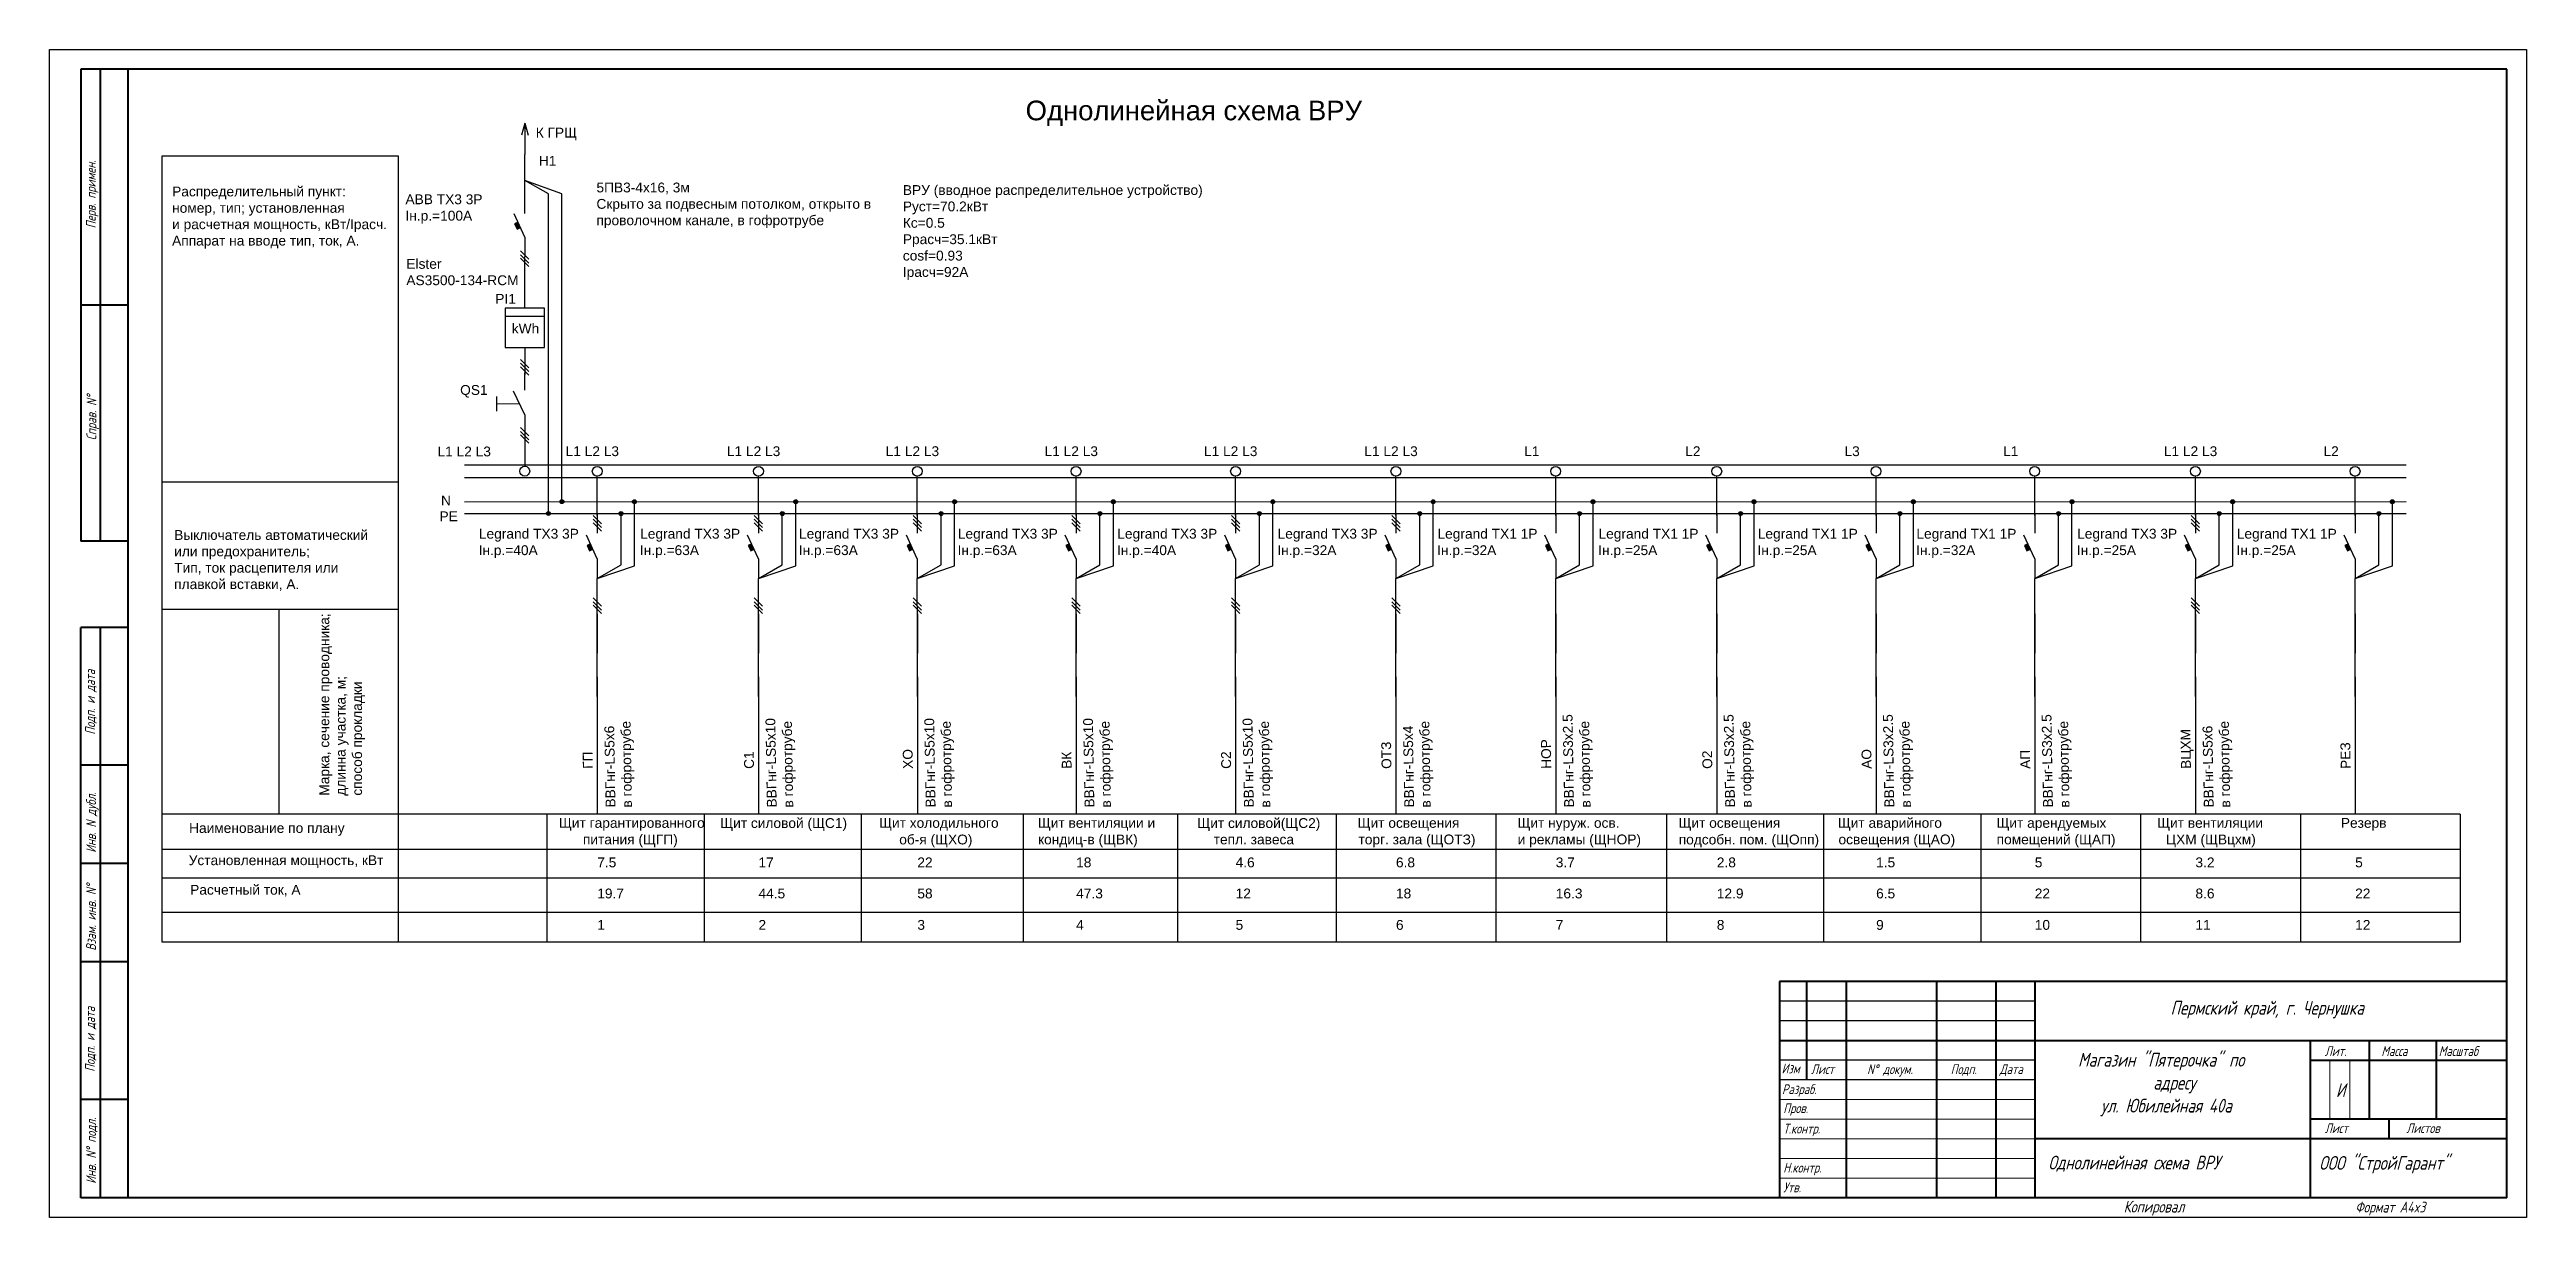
# Model space of a CAD drawing. Header units: millimetres. Extents: x 563 to 1193, y 352 to 649.
import ezdxf
from ezdxf.enums import TextEntityAlignment as Align

# ---------------------------------------------------------------- set-up
doc = ezdxf.new("R2010")
doc.units = ezdxf.units.MM
doc.layers.add('KONTUR', color=7, linetype='Continuous')
for name, color, linetype, lineweight in [('Основная', 7, 'Continuous', 40), ('текст', 7, 'Continuous', 30), ('тонкая', 7, 'Continuous', 20)]:
    doc.layers.add(name, color=color, linetype=linetype, lineweight=lineweight)
doc.styles.get("Standard").update_dxf_attribs({"font": 'arial.ttf'})
doc.styles.add('стиль1', font='romans.shx', dxfattribs={"width": 0.75, "oblique": 15, "height": 3.5})

msp = doc.modelspace()

# ---------------------------------------------------------------- texts
at = {"attachment_point": 1}
for s, width, heights, insert, char_height in [('Однолинейная схема ВРУ', 106.257, [0], (811.19, 635.75), 5), ('К ГРЩ', 15.8143, [0], (686.6, 628.86), 2.5), ('Н1', 5.5766, [0], (687.39, 621.7), 2.5), ('Распределительный пункт:\\Pномер, тип; установленная\\Pи расчетная мощность, кВт/Iрасч. Аппарат на вводе тип, ток, А.', 55.2331, [0], (594.11, 613.9), 2.5), ('ABB TX3 3P\\PIн.р.=100А', 27.1918, [0], (653.46, 611.91), 2.5), ('5ПВ3-4х16, 3м\\PСкрыто за подвесным потолком, открыто в проволочном канале, в гофротрубе', 72.1047, [0], (702.04, 614.91), 2.5), ('ВРУ (вводное распределительное устройство)\\PPуст=70.2кВт\\PКс=0.5\\PРрасч=35.1кВт\\Pcosf=0.93\\PIрасч=92A', 76.2601, [0], (779.97, 614.26), 2.5), ('Elster \\PAS3500-134-RCM', 29.0406, [7.42], (653.69, 595.49), 2.5), ('QS1', 8.5657, [0], (667.37, 563.42), 2.5), ('L1 L2 L3', 15.1871, [0], (661.61, 547.78), 2.5), ('Выключатель автоматический\\Pили предохранитель;\\PТип, ток расцепителя или\\Pплавкой вставки, А.', 49.8574, [0], (594.64, 526.54), 2.5), ('Наименование по плану', 47.5, [0], (598.42, 452.03), 2.5), ('Установленная мощность, кВт', 50, [0], (598.33, 443.83), 2.5), ('Расчетный ток, А', 50, [0], (598.7, 436.32), 2.5)]:
    msp.add_mtext_dynamic_manual_height_columns(s, width=width, gutter_width=12.5, heights=heights, dxfattribs=dict(at, insert=insert, char_height=char_height))
at = {"insert": (631.57, 459), "char_height": 2.5, "attachment_point": 1, "rotation": 90}
msp.add_mtext_dynamic_manual_height_columns('Марка, сечение проводника;\\Pдлинна участка, м; \\Pспособ прокладки', width=46.8328, gutter_width=12.5, heights=[0], dxfattribs=at)
at = {"char_height": 3.5, "attachment_point": 1, "style": 'стиль1'}
for s, width, insert in [('Пермский край, г. Чернушка', 63.7416, (1102.41, 406.82)), ('\\pi5.0065;Магазин "Пятерочка" по\\P\\pi24.136;адресу \\P\\pi10.819;ул. Юбилейная 40а', 61.388, (1073.87, 393.59)), ('И', 3.5309, (1144.47, 385.86)), ('Однолинейная схема ВРУ', 65.7745, (1071.32, 367.44)), ('ООО "СтройГарант"', 46.337, (1140.22, 367.36))]:
    msp.add_mtext_dynamic_manual_height_columns(s, width=width, gutter_width=12.5, heights=[0], dxfattribs=dict(at, insert=insert))
at = {"layer": 'текст', "style": 'стиль1', "oblique": 15, "width": 0.75}
for s, p in [('Перв. примен.', (574.69, 603.25)), ('Справ. N%%d', (574.84, 549.37)), ('Подп. и дата', (574.51, 474.51)), ('Инв. N дубл.', (574.75, 444.49)), ('Взам. инв. N%%d', (574.75, 419.56)), ('Подп. и дата', (574.46, 388.77)), ('Инв. N%%d подл.', (574.75, 360.31))]:
    msp.add_text(s, height=2.5, rotation=90, dxfattribs=at).set_placement(p)
for s, height, p in [('Изм', 2.5, (1003.48, 388.35)), ('Лист', 2.5, (1010.95, 388.2)), ('N%%d докум. ', 2.5, (1025.24, 388.2)), ('Подп.', 2.5, (1046.49, 388.2)), ('Дата', 2.5, (1058.94, 388.2)), ('Лит.', 2.5, (1141.65, 392.8)), ('Масса', 2.5, (1156.03, 392.8)), ('Масштаб', 2.5, (1170.62, 392.8)), ('Разраб.', 2.5, (1003.59, 383.1)), ('Пров.', 2.5, (1003.9, 378.27)), ('Т.контр.', 2.5, (1003.9, 373.07)), ('Лист', 2.5, (1141.65, 373.19)), ('Листов', 2.5, (1162.38, 373.19)), ('Н.контр.', 2.5, (1003.9, 363.15)), ('Утв.', 2.5, (1003.9, 358.13)), ('Копировал', 3, (1090.47, 352.99)), ('Формат А4x3', 2.75, (1149.4, 352.99))]:
    msp.add_text(s, height=height, dxfattribs=at).set_placement(p)

# ---------------------------------------------------------------- blocks, each defined once
blk = doc.blocks.new('*U2')
for p, q in [((-11.38, 1.63), (482.43, 1.63)), ((-11.38, -1.63), (482.43, -1.63)), ((-11.38, -7.75), (482.43, -7.73)), ((-11.38, -10.75), (482.43, -10.73))]:
    blk.add_line(p, q)
at = {"char_height": 2.5, "attachment_point": 1}
for s, insert in [('N', (-17.4, -6.18)), ('PE', (-17.78, -10.21))]:
    blk.add_mtext_dynamic_manual_height_columns(s, width=0.9388, gutter_width=12.5, heights=[0], dxfattribs=dict(at, insert=insert))
blk = doc.blocks.new('Стрелка')
for q in [(-0.83, 4.98), (0, 0), (0.83, 4.98), (0, 8)]:
    blk.add_line((0, 8), q)
blk = doc.blocks.new('счетчик')
for p, q in [((0, -7), (0, 0)), ((-5, -9.06), (5, -9.06)), ((0, -17), (0, -24))]:
    blk.add_line(p, q)
blk.add_lwpolyline([(-5, -17), (5, -17), (5, -7), (-5, -7)], close=True)
at = {"insert": (-3.31, -10.95), "char_height": 2.5, "attachment_point": 1}
blk.add_mtext_dynamic_manual_height_columns('kWh', width=3.7112, gutter_width=12.5, heights=[0], dxfattribs=at)
blk.add_attdef('PI', (-7.5, -5.9), '', height=2.5)
blk = doc.blocks.new('*U9')
h = blk.add_hatch(color=256)
h.dxf.hatch_style = 1
h.paths.add_polyline_path([(5.56, -10.75, 1), (6.56, -10.75, 1)])
h = blk.add_hatch(color=256)
h.dxf.hatch_style = 1
h.paths.add_polyline_path([(8.98, -7.75, 1), (9.98, -7.75, 1)])
h = blk.add_hatch(color=256)
h.dxf.hatch_style = 1
h.paths.add_polyline_path([(-1.74, -18.47), (-2.58, -18.86), (-1.97, -20.2), (-1.12, -19.81)])
for p, q in [((0, -11.25), (0, -1.25)), ((-1.06, -11.22), (1.06, -13.35)), ((-1.06, -12.2), (1.06, -14.32)), ((0, -10.76), (0, -15.76)), ((6.06, -23.77), (6.06, -11.25)), ((9.48, -24.08), (9.48, -8.25)), ((0, -22.27), (-2.75, -16.27)), ((-1.06, -13.09), (1.06, -15.21)), ((0, -22.27), (0, -27.27)), ((0, -27.27), (6.06, -23.77)), ((0, -27.27), (9.48, -24.08)), ((0.01, -41.25), (0, -27.27)), ((-1.06, -32.22), (1.06, -34.34)), ((-1.06, -33.2), (1.06, -35.32)), ((-1.06, -34.09), (1.06, -36.21)), ((0.01, -36.25), (0.01, -46.25)), ((0.01, -57.27), (0.01, -41.25)), ((0.01, -52.27), (0.01, -57.27)), ((0.01, -57.27), (0.01, -87.24))]:
    blk.add_line(p, q)
at = {"linetype": 'Continuous'}
for p, q in [((-1.72, -18.46), (-2.58, -18.86)), ((-2.58, -18.86), (-1.97, -20.2)), ((-1.97, -20.2), (-1.11, -19.81)), ((-1.97, -20.2), (-1.97, -20.2))]:
    blk.add_line(p, q, dxfattribs=at)
for centre, radius in [((0, 0), 1.25), ((6.06, -10.75), 0.5), ((9.48, -7.75), 0.5)]:
    blk.add_circle(centre, radius)
for tag, p in [('Подключение', (-8.04, 3.85)), ('Автомат_002', (-30.16, -21.32)), ('Автомат_001', (-30.09, -17.14)), ('Обозначение_001', (-9.72, -90.67)), ('Обозначение_002', (-9.45, -94.88)), ('ТокРасч', (0.01, -108.63)), ('Колонка', (0.01, -116.61))]:
    blk.add_attdef(tag, p, '', height=2.5)
for tag, p in [('Длина', (2.43, -53.61)), ('Маркер', (-3.63, -75.71)), ('Марка', (2.14, -85.54)), ('Способ', (6.35, -85.54))]:
    blk.add_attdef(tag, text='', height=2.5, rotation=90.93985).set_placement(p, align=Align.TOP_LEFT)
blk.add_attdef('Мощность', text='', height=2.5).set_placement((0.01, -98.22), align=Align.TOP_LEFT)
blk = doc.blocks.new('*U10')
h = blk.add_hatch(color=256)
h.dxf.hatch_style = 1
h.paths.add_polyline_path([(5.56, -10.75, 1), (6.56, -10.75, 1)])
h = blk.add_hatch(color=256)
h.dxf.hatch_style = 1
h.paths.add_polyline_path([(8.98, -7.75, 1), (9.98, -7.75, 1)])
h = blk.add_hatch(color=256)
h.dxf.hatch_style = 1
h.paths.add_polyline_path([(-1.74, -18.47), (-2.58, -18.86), (-1.97, -20.2), (-1.12, -19.81)])
for p, q in [((0, -11.25), (0, -1.25)), ((-1.06, -11.22), (1.06, -13.35)), ((-1.06, -12.2), (1.06, -14.32)), ((0, -10.76), (0, -15.76)), ((6.06, -23.77), (6.06, -11.25)), ((9.48, -24.08), (9.48, -8.25)), ((0, -22.27), (-2.75, -16.27)), ((-1.06, -13.09), (1.06, -15.21)), ((0, -22.27), (0, -27.27)), ((0, -27.27), (6.06, -23.77)), ((0, -27.27), (9.48, -24.08)), ((0.01, -41.25), (0, -27.27)), ((-1.06, -32.22), (1.06, -34.34)), ((-1.06, -33.2), (1.06, -35.32)), ((-1.06, -34.09), (1.06, -36.21)), ((0.01, -36.25), (0.01, -46.25)), ((0.01, -57.27), (0.01, -41.25)), ((0.01, -52.27), (0.01, -57.27)), ((0.01, -57.27), (0.01, -87.24))]:
    blk.add_line(p, q)
at = {"linetype": 'Continuous'}
for p, q in [((-1.72, -18.46), (-2.58, -18.86)), ((-2.58, -18.86), (-1.97, -20.2)), ((-1.97, -20.2), (-1.11, -19.81)), ((-1.97, -20.2), (-1.97, -20.2))]:
    blk.add_line(p, q, dxfattribs=at)
for centre, radius in [((0, 0), 1.25), ((6.06, -10.75), 0.5), ((9.48, -7.75), 0.5)]:
    blk.add_circle(centre, radius)
for tag, p in [('Подключение', (-8.04, 3.85)), ('Автомат_002', (-30.16, -21.32)), ('Автомат_001', (-30.09, -17.14)), ('Обозначение_001', (-9.72, -90.67)), ('Обозначение_002', (-9.45, -94.88)), ('ТокРасч', (0.01, -108.63)), ('Колонка', (0.01, -116.61))]:
    blk.add_attdef(tag, p, '', height=2.5)
for tag, p in [('Длина', (2.43, -53.61)), ('Маркер', (-3.63, -75.71)), ('Марка', (2.14, -85.54)), ('Способ', (6.35, -85.54))]:
    blk.add_attdef(tag, text='', height=2.5, rotation=90.93985).set_placement(p, align=Align.TOP_LEFT)
blk.add_attdef('Мощность', text='', height=2.5).set_placement((0.01, -98.22), align=Align.TOP_LEFT)
blk = doc.blocks.new('*U14')
h = blk.add_hatch(color=256)
h.dxf.hatch_style = 1
h.paths.add_polyline_path([(5.56, -10.75, 1), (6.56, -10.75, 1)])
h = blk.add_hatch(color=256)
h.dxf.hatch_style = 1
h.paths.add_polyline_path([(8.98, -7.75, 1), (9.98, -7.75, 1)])
h = blk.add_hatch(color=256)
h.dxf.hatch_style = 1
h.paths.add_polyline_path([(-1.74, -18.47), (-2.58, -18.86), (-1.97, -20.2), (-1.12, -19.81)])
for p, q in [((0, -11.25), (0, -1.25)), ((-1.06, -11.22), (1.06, -13.35)), ((-1.06, -12.2), (1.06, -14.32)), ((0, -10.76), (0, -15.76)), ((6.06, -23.77), (6.06, -11.25)), ((9.48, -24.08), (9.48, -8.25)), ((0, -22.27), (-2.75, -16.27)), ((-1.06, -13.09), (1.06, -15.21)), ((0, -22.27), (0, -27.27)), ((0, -27.27), (6.06, -23.77)), ((0, -27.27), (9.48, -24.08)), ((0.01, -41.25), (0, -27.27)), ((-1.06, -32.22), (1.06, -34.34)), ((-1.06, -33.2), (1.06, -35.32)), ((-1.06, -34.09), (1.06, -36.21)), ((0.01, -36.25), (0.01, -46.25)), ((0.01, -57.27), (0.01, -41.25)), ((0.01, -52.27), (0.01, -57.27)), ((0.01, -57.27), (0.01, -87.24))]:
    blk.add_line(p, q)
at = {"linetype": 'Continuous'}
for p, q in [((-1.72, -18.46), (-2.58, -18.86)), ((-2.58, -18.86), (-1.97, -20.2)), ((-1.97, -20.2), (-1.11, -19.81)), ((-1.97, -20.2), (-1.97, -20.2))]:
    blk.add_line(p, q, dxfattribs=at)
for centre, radius in [((0, 0), 1.25), ((6.06, -10.75), 0.5), ((9.48, -7.75), 0.5)]:
    blk.add_circle(centre, radius)
for tag, p in [('Подключение', (-8.04, 3.85)), ('Автомат_002', (-30.16, -21.32)), ('Автомат_001', (-30.09, -17.14)), ('Обозначение_001', (-9.72, -90.67)), ('Обозначение_002', (-9.45, -94.88)), ('ТокРасч', (0.01, -108.63)), ('Колонка', (0.01, -116.61))]:
    blk.add_attdef(tag, p, '', height=2.5)
for tag, p in [('Длина', (2.43, -53.61)), ('Маркер', (-3.63, -75.71)), ('Марка', (2.14, -85.54)), ('Способ', (6.35, -85.54))]:
    blk.add_attdef(tag, text='', height=2.5, rotation=90.93985).set_placement(p, align=Align.TOP_LEFT)
blk.add_attdef('Мощность', text='', height=2.5).set_placement((0.01, -98.22), align=Align.TOP_LEFT)
blk = doc.blocks.new('*U16')
h = blk.add_hatch(color=256)
h.dxf.hatch_style = 1
h.paths.add_polyline_path([(5.56, -10.75, 1), (6.56, -10.75, 1)])
h = blk.add_hatch(color=256)
h.dxf.hatch_style = 1
h.paths.add_polyline_path([(8.98, -7.75, 1), (9.98, -7.75, 1)])
h = blk.add_hatch(color=256)
h.dxf.hatch_style = 1
h.paths.add_polyline_path([(-1.74, -18.47), (-2.58, -18.86), (-1.97, -20.2), (-1.12, -19.81)])
for p, q in [((0, -11.25), (0, -1.25)), ((0, -10.76), (0, -15.76)), ((6.06, -23.77), (6.06, -11.25)), ((9.48, -24.08), (9.48, -8.25)), ((0, -22.27), (-2.75, -16.27)), ((0, -22.27), (0, -27.27)), ((0, -27.27), (6.06, -23.77)), ((0, -27.27), (9.48, -24.08)), ((0.01, -41.25), (0, -27.27)), ((0.01, -36.25), (0.01, -46.25)), ((0.01, -57.27), (0.01, -41.25)), ((0.01, -52.27), (0.01, -57.27)), ((0.01, -57.27), (0.01, -87.24))]:
    blk.add_line(p, q)
at = {"linetype": 'Continuous'}
for p, q in [((-1.72, -18.46), (-2.58, -18.86)), ((-2.58, -18.86), (-1.97, -20.2)), ((-1.97, -20.2), (-1.11, -19.81)), ((-1.97, -20.2), (-1.97, -20.2))]:
    blk.add_line(p, q, dxfattribs=at)
for centre, radius in [((0, 0), 1.25), ((6.06, -10.75), 0.5), ((9.48, -7.75), 0.5)]:
    blk.add_circle(centre, radius)
for tag, p in [('Подключение', (-8.04, 3.85)), ('Автомат_002', (-30.16, -21.32)), ('Автомат_001', (-30.09, -17.14)), ('Обозначение_001', (-9.72, -90.67)), ('Обозначение_002', (-9.45, -94.88)), ('ТокРасч', (0.01, -108.63)), ('Колонка', (0.01, -116.61))]:
    blk.add_attdef(tag, p, '', height=2.5)
for tag, p in [('Длина', (2.43, -53.61)), ('Маркер', (-3.63, -75.71)), ('Марка', (2.14, -85.54)), ('Способ', (6.35, -85.54))]:
    blk.add_attdef(tag, text='', height=2.5, rotation=90.93985).set_placement(p, align=Align.TOP_LEFT)
blk.add_attdef('Мощность', text='', height=2.5).set_placement((0.01, -98.22), align=Align.TOP_LEFT)
blk = doc.blocks.new('*U17')
h = blk.add_hatch(color=256)
h.dxf.hatch_style = 1
h.paths.add_polyline_path([(5.56, -10.75, 1), (6.56, -10.75, 1)])
h = blk.add_hatch(color=256)
h.dxf.hatch_style = 1
h.paths.add_polyline_path([(8.98, -7.75, 1), (9.98, -7.75, 1)])
h = blk.add_hatch(color=256)
h.dxf.hatch_style = 1
h.paths.add_polyline_path([(-1.74, -18.47), (-2.58, -18.86), (-1.97, -20.2), (-1.12, -19.81)])
for p, q in [((0, -11.25), (0, -1.25)), ((0, -10.76), (0, -15.76)), ((6.06, -23.77), (6.06, -11.25)), ((9.48, -24.08), (9.48, -8.25)), ((0, -22.27), (-2.75, -16.27)), ((0, -22.27), (0, -27.27)), ((0, -27.27), (6.06, -23.77)), ((0, -27.27), (9.48, -24.08)), ((0.01, -41.25), (0, -27.27)), ((0.01, -36.25), (0.01, -46.25)), ((0.01, -57.27), (0.01, -41.25)), ((0.01, -52.27), (0.01, -57.27)), ((0.01, -57.27), (0.01, -87.24))]:
    blk.add_line(p, q)
at = {"linetype": 'Continuous'}
for p, q in [((-1.72, -18.46), (-2.58, -18.86)), ((-2.58, -18.86), (-1.97, -20.2)), ((-1.97, -20.2), (-1.11, -19.81)), ((-1.97, -20.2), (-1.97, -20.2))]:
    blk.add_line(p, q, dxfattribs=at)
for centre, radius in [((0, 0), 1.25), ((6.06, -10.75), 0.5), ((9.48, -7.75), 0.5)]:
    blk.add_circle(centre, radius)
for tag, p in [('Подключение', (-8.04, 3.85)), ('Автомат_002', (-30.16, -21.32)), ('Автомат_001', (-30.09, -17.14)), ('Обозначение_001', (-9.72, -90.67)), ('Обозначение_002', (-9.45, -94.88)), ('ТокРасч', (0.01, -108.63)), ('Колонка', (0.01, -116.61))]:
    blk.add_attdef(tag, p, '', height=2.5)
for tag, p in [('Длина', (2.43, -53.61)), ('Маркер', (-3.63, -75.71)), ('Марка', (2.14, -85.54)), ('Способ', (6.35, -85.54))]:
    blk.add_attdef(tag, text='', height=2.5, rotation=90.93985).set_placement(p, align=Align.TOP_LEFT)
blk.add_attdef('Мощность', text='', height=2.5).set_placement((0.01, -98.22), align=Align.TOP_LEFT)
blk = doc.blocks.new('*U18')
h = blk.add_hatch(color=256)
h.dxf.hatch_style = 1
h.paths.add_polyline_path([(5.56, -10.75, 1), (6.56, -10.75, 1)])
h = blk.add_hatch(color=256)
h.dxf.hatch_style = 1
h.paths.add_polyline_path([(8.98, -7.75, 1), (9.98, -7.75, 1)])
h = blk.add_hatch(color=256)
h.dxf.hatch_style = 1
h.paths.add_polyline_path([(-1.74, -18.47), (-2.58, -18.86), (-1.97, -20.2), (-1.12, -19.81)])
for p, q in [((0, -11.25), (0, -1.25)), ((0, -10.76), (0, -15.76)), ((6.06, -23.77), (6.06, -11.25)), ((9.48, -24.08), (9.48, -8.25)), ((0, -22.27), (-2.75, -16.27)), ((0, -22.27), (0, -27.27)), ((0, -27.27), (6.06, -23.77)), ((0, -27.27), (9.48, -24.08)), ((0.01, -41.25), (0, -27.27)), ((0.01, -36.25), (0.01, -46.25)), ((0.01, -57.27), (0.01, -41.25)), ((0.01, -52.27), (0.01, -57.27)), ((0.01, -57.27), (0.01, -87.24))]:
    blk.add_line(p, q)
at = {"linetype": 'Continuous'}
for p, q in [((-1.72, -18.46), (-2.58, -18.86)), ((-2.58, -18.86), (-1.97, -20.2)), ((-1.97, -20.2), (-1.11, -19.81)), ((-1.97, -20.2), (-1.97, -20.2))]:
    blk.add_line(p, q, dxfattribs=at)
for centre, radius in [((0, 0), 1.25), ((6.06, -10.75), 0.5), ((9.48, -7.75), 0.5)]:
    blk.add_circle(centre, radius)
for tag, p in [('Подключение', (-8.04, 3.85)), ('Автомат_002', (-30.16, -21.32)), ('Автомат_001', (-30.09, -17.14)), ('Обозначение_001', (-9.72, -90.67)), ('Обозначение_002', (-9.45, -94.88)), ('ТокРасч', (0.01, -108.63)), ('Колонка', (0.01, -116.61))]:
    blk.add_attdef(tag, p, '', height=2.5)
for tag, p in [('Длина', (2.43, -53.61)), ('Маркер', (-3.63, -75.71)), ('Марка', (2.14, -85.54)), ('Способ', (6.35, -85.54))]:
    blk.add_attdef(tag, text='', height=2.5, rotation=90.93985).set_placement(p, align=Align.TOP_LEFT)
blk.add_attdef('Мощность', text='', height=2.5).set_placement((0.01, -98.22), align=Align.TOP_LEFT)
blk = doc.blocks.new('*U33')
h = blk.add_hatch(color=256)
h.dxf.hatch_style = 1
h.paths.add_polyline_path([(5.56, -10.75, 1), (6.56, -10.75, 1)])
h = blk.add_hatch(color=256)
h.dxf.hatch_style = 1
h.paths.add_polyline_path([(8.98, -7.75, 1), (9.98, -7.75, 1)])
h = blk.add_hatch(color=256)
h.dxf.hatch_style = 1
h.paths.add_polyline_path([(-1.74, -18.47), (-2.58, -18.86), (-1.97, -20.2), (-1.12, -19.81)])
for p, q in [((0, -11.25), (0, -1.25)), ((-1.06, -11.22), (1.06, -13.35)), ((-1.06, -12.2), (1.06, -14.32)), ((0, -10.76), (0, -15.76)), ((6.06, -23.77), (6.06, -11.25)), ((9.48, -24.08), (9.48, -8.25)), ((0, -22.27), (-2.75, -16.27)), ((-1.06, -13.09), (1.06, -15.21)), ((0, -22.27), (0, -27.27)), ((0, -27.27), (6.06, -23.77)), ((0, -27.27), (9.48, -24.08)), ((0.01, -41.25), (0, -27.27)), ((-1.06, -32.22), (1.06, -34.34)), ((-1.06, -33.2), (1.06, -35.32)), ((-1.06, -34.09), (1.06, -36.21)), ((0.01, -36.25), (0.01, -46.25)), ((0.01, -57.27), (0.01, -41.25)), ((0.01, -52.27), (0.01, -57.27)), ((0.01, -57.27), (0.01, -87.24))]:
    blk.add_line(p, q)
at = {"linetype": 'Continuous'}
for p, q in [((-1.72, -18.46), (-2.58, -18.86)), ((-2.58, -18.86), (-1.97, -20.2)), ((-1.97, -20.2), (-1.11, -19.81)), ((-1.97, -20.2), (-1.97, -20.2))]:
    blk.add_line(p, q, dxfattribs=at)
for centre, radius in [((0, 0), 1.25), ((6.06, -10.75), 0.5), ((9.48, -7.75), 0.5)]:
    blk.add_circle(centre, radius)
for tag, p in [('Подключение', (-8.04, 3.85)), ('Автомат_002', (-30.16, -21.32)), ('Автомат_001', (-30.09, -17.14)), ('Обозначение_001', (-9.72, -90.67)), ('Обозначение_002', (-9.45, -94.88)), ('ТокРасч', (0.01, -108.63)), ('Колонка', (0.01, -116.61))]:
    blk.add_attdef(tag, p, '', height=2.5)
for tag, p in [('Длина', (2.43, -53.61)), ('Маркер', (-3.63, -75.71)), ('Марка', (2.14, -85.54)), ('Способ', (6.35, -85.54))]:
    blk.add_attdef(tag, text='', height=2.5, rotation=90.93985).set_placement(p, align=Align.TOP_LEFT)
blk.add_attdef('Мощность', text='', height=2.5).set_placement((0.01, -98.22), align=Align.TOP_LEFT)
blk = doc.blocks.new('*U38')
h = blk.add_hatch(color=256)
h.dxf.hatch_style = 1
h.paths.add_polyline_path([(5.56, -10.75, 1), (6.56, -10.75, 1)])
h = blk.add_hatch(color=256)
h.dxf.hatch_style = 1
h.paths.add_polyline_path([(8.98, -7.75, 1), (9.98, -7.75, 1)])
h = blk.add_hatch(color=256)
h.dxf.hatch_style = 1
h.paths.add_polyline_path([(-1.74, -18.47), (-2.58, -18.86), (-1.97, -20.2), (-1.12, -19.81)])
for p, q in [((0, -11.25), (0, -1.25)), ((-1.06, -11.22), (1.06, -13.35)), ((-1.06, -12.2), (1.06, -14.32)), ((0, -10.76), (0, -15.76)), ((6.06, -23.77), (6.06, -11.25)), ((9.48, -24.08), (9.48, -8.25)), ((0, -22.27), (-2.75, -16.27)), ((-1.06, -13.09), (1.06, -15.21)), ((0, -22.27), (0, -27.27)), ((0, -27.27), (6.06, -23.77)), ((0, -27.27), (9.48, -24.08)), ((0.01, -41.25), (0, -27.27)), ((-1.06, -32.22), (1.06, -34.34)), ((-1.06, -33.2), (1.06, -35.32)), ((-1.06, -34.09), (1.06, -36.21)), ((0.01, -36.25), (0.01, -46.25)), ((0.01, -57.27), (0.01, -41.25)), ((0.01, -52.27), (0.01, -57.27)), ((0.01, -57.27), (0.01, -87.24))]:
    blk.add_line(p, q)
at = {"linetype": 'Continuous'}
for p, q in [((-1.72, -18.46), (-2.58, -18.86)), ((-2.58, -18.86), (-1.97, -20.2)), ((-1.97, -20.2), (-1.11, -19.81)), ((-1.97, -20.2), (-1.97, -20.2))]:
    blk.add_line(p, q, dxfattribs=at)
for centre, radius in [((0, 0), 1.25), ((6.06, -10.75), 0.5), ((9.48, -7.75), 0.5)]:
    blk.add_circle(centre, radius)
for tag, p in [('Подключение', (-8.04, 3.85)), ('Автомат_002', (-30.16, -21.32)), ('Автомат_001', (-30.09, -17.14)), ('Обозначение_001', (-9.72, -90.67)), ('Обозначение_002', (-9.45, -94.88)), ('ТокРасч', (0.01, -108.63)), ('Колонка', (0.01, -116.61))]:
    blk.add_attdef(tag, p, '', height=2.5)
for tag, p in [('Длина', (2.43, -53.61)), ('Маркер', (-3.63, -75.71)), ('Марка', (2.14, -85.54)), ('Способ', (6.35, -85.54))]:
    blk.add_attdef(tag, text='', height=2.5, rotation=90.93985).set_placement(p, align=Align.TOP_LEFT)
blk.add_attdef('Мощность', text='', height=2.5).set_placement((0.01, -98.22), align=Align.TOP_LEFT)
blk = doc.blocks.new('*U43')
h = blk.add_hatch(color=256)
h.dxf.hatch_style = 1
h.paths.add_polyline_path([(5.56, -10.75, 1), (6.56, -10.75, 1)])
h = blk.add_hatch(color=256)
h.dxf.hatch_style = 1
h.paths.add_polyline_path([(8.98, -7.75, 1), (9.98, -7.75, 1)])
h = blk.add_hatch(color=256)
h.dxf.hatch_style = 1
h.paths.add_polyline_path([(-1.74, -18.47), (-2.58, -18.86), (-1.97, -20.2), (-1.12, -19.81)])
for p, q in [((0, -11.25), (0, -1.25)), ((-1.06, -11.22), (1.06, -13.35)), ((-1.06, -12.2), (1.06, -14.32)), ((0, -10.76), (0, -15.76)), ((6.06, -23.77), (6.06, -11.25)), ((9.48, -24.08), (9.48, -8.25)), ((0, -22.27), (-2.75, -16.27)), ((-1.06, -13.09), (1.06, -15.21)), ((0, -22.27), (0, -27.27)), ((0, -27.27), (6.06, -23.77)), ((0, -27.27), (9.48, -24.08)), ((0.01, -41.25), (0, -27.27)), ((-1.06, -32.22), (1.06, -34.34)), ((-1.06, -33.2), (1.06, -35.32)), ((-1.06, -34.09), (1.06, -36.21)), ((0.01, -36.25), (0.01, -46.25)), ((0.01, -57.27), (0.01, -41.25)), ((0.01, -52.27), (0.01, -57.27)), ((0.01, -57.27), (0.01, -87.24))]:
    blk.add_line(p, q)
at = {"linetype": 'Continuous'}
for p, q in [((-1.72, -18.46), (-2.58, -18.86)), ((-2.58, -18.86), (-1.97, -20.2)), ((-1.97, -20.2), (-1.11, -19.81)), ((-1.97, -20.2), (-1.97, -20.2))]:
    blk.add_line(p, q, dxfattribs=at)
for centre, radius in [((0, 0), 1.25), ((6.06, -10.75), 0.5), ((9.48, -7.75), 0.5)]:
    blk.add_circle(centre, radius)
for tag, p in [('Подключение', (-8.04, 3.85)), ('Автомат_002', (-30.16, -21.32)), ('Автомат_001', (-30.09, -17.14)), ('Обозначение_001', (-9.72, -90.67)), ('Обозначение_002', (-9.45, -94.88)), ('ТокРасч', (0.01, -108.63)), ('Колонка', (0.01, -116.61))]:
    blk.add_attdef(tag, p, '', height=2.5)
for tag, p in [('Длина', (2.43, -53.61)), ('Маркер', (-3.63, -75.71)), ('Марка', (2.14, -85.54)), ('Способ', (6.35, -85.54))]:
    blk.add_attdef(tag, text='', height=2.5, rotation=90.93985).set_placement(p, align=Align.TOP_LEFT)
blk.add_attdef('Мощность', text='', height=2.5).set_placement((0.01, -98.22), align=Align.TOP_LEFT)
blk = doc.blocks.new('*U53')
h = blk.add_hatch(color=256)
h.dxf.hatch_style = 1
h.paths.add_polyline_path([(5.56, -10.75, 1), (6.56, -10.75, 1)])
h = blk.add_hatch(color=256)
h.dxf.hatch_style = 1
h.paths.add_polyline_path([(8.98, -7.75, 1), (9.98, -7.75, 1)])
h = blk.add_hatch(color=256)
h.dxf.hatch_style = 1
h.paths.add_polyline_path([(-1.74, -18.47), (-2.58, -18.86), (-1.97, -20.2), (-1.12, -19.81)])
for p, q in [((0, -11.25), (0, -1.25)), ((0, -10.76), (0, -15.76)), ((6.06, -23.77), (6.06, -11.25)), ((9.48, -24.08), (9.48, -8.25)), ((0, -22.27), (-2.75, -16.27)), ((0, -22.27), (0, -27.27)), ((0, -27.27), (6.06, -23.77)), ((0, -27.27), (9.48, -24.08)), ((0.01, -41.25), (0, -27.27)), ((0.01, -36.25), (0.01, -46.25)), ((0.01, -57.27), (0.01, -41.25)), ((0.01, -52.27), (0.01, -57.27)), ((0.01, -57.27), (0.01, -87.24))]:
    blk.add_line(p, q)
at = {"linetype": 'Continuous'}
for p, q in [((-1.72, -18.46), (-2.58, -18.86)), ((-2.58, -18.86), (-1.97, -20.2)), ((-1.97, -20.2), (-1.11, -19.81)), ((-1.97, -20.2), (-1.97, -20.2))]:
    blk.add_line(p, q, dxfattribs=at)
for centre, radius in [((0, 0), 1.25), ((6.06, -10.75), 0.5), ((9.48, -7.75), 0.5)]:
    blk.add_circle(centre, radius)
for tag, p in [('Подключение', (-8.04, 3.85)), ('Автомат_002', (-30.16, -21.32)), ('Автомат_001', (-30.09, -17.14)), ('Обозначение_001', (-9.72, -90.67)), ('Обозначение_002', (-9.45, -94.88)), ('ТокРасч', (0.01, -108.63)), ('Колонка', (0.01, -116.61))]:
    blk.add_attdef(tag, p, '', height=2.5)
for tag, p in [('Длина', (2.43, -53.61)), ('Маркер', (-3.63, -75.71)), ('Марка', (2.14, -85.54)), ('Способ', (6.35, -85.54))]:
    blk.add_attdef(tag, text='', height=2.5, rotation=90.93985).set_placement(p, align=Align.TOP_LEFT)
blk.add_attdef('Мощность', text='', height=2.5).set_placement((0.01, -98.22), align=Align.TOP_LEFT)
blk = doc.blocks.new('*U58')
h = blk.add_hatch(color=256)
h.dxf.hatch_style = 1
h.paths.add_polyline_path([(5.56, -10.75, 1), (6.56, -10.75, 1)])
h = blk.add_hatch(color=256)
h.dxf.hatch_style = 1
h.paths.add_polyline_path([(8.98, -7.75, 1), (9.98, -7.75, 1)])
h = blk.add_hatch(color=256)
h.dxf.hatch_style = 1
h.paths.add_polyline_path([(-1.74, -18.47), (-2.58, -18.86), (-1.97, -20.2), (-1.12, -19.81)])
for p, q in [((0, -11.25), (0, -1.25)), ((-1.06, -11.22), (1.06, -13.35)), ((-1.06, -12.2), (1.06, -14.32)), ((0, -10.76), (0, -15.76)), ((6.06, -23.77), (6.06, -11.25)), ((9.48, -24.08), (9.48, -8.25)), ((0, -22.27), (-2.75, -16.27)), ((-1.06, -13.09), (1.06, -15.21)), ((0, -22.27), (0, -27.27)), ((0, -27.27), (6.06, -23.77)), ((0, -27.27), (9.48, -24.08)), ((0.01, -41.25), (0, -27.27)), ((-1.06, -32.22), (1.06, -34.34)), ((-1.06, -33.2), (1.06, -35.32)), ((-1.06, -34.09), (1.06, -36.21)), ((0.01, -36.25), (0.01, -46.25)), ((0.01, -57.27), (0.01, -41.25)), ((0.01, -52.27), (0.01, -57.27)), ((0.01, -57.27), (0.01, -87.24))]:
    blk.add_line(p, q)
at = {"linetype": 'Continuous'}
for p, q in [((-1.72, -18.46), (-2.58, -18.86)), ((-2.58, -18.86), (-1.97, -20.2)), ((-1.97, -20.2), (-1.11, -19.81)), ((-1.97, -20.2), (-1.97, -20.2))]:
    blk.add_line(p, q, dxfattribs=at)
for centre, radius in [((0, 0), 1.25), ((6.06, -10.75), 0.5), ((9.48, -7.75), 0.5)]:
    blk.add_circle(centre, radius)
for tag, p in [('Подключение', (-8.04, 3.85)), ('Автомат_002', (-30.16, -21.32)), ('Автомат_001', (-30.09, -17.14)), ('Обозначение_001', (-9.72, -90.67)), ('Обозначение_002', (-9.45, -94.88)), ('ТокРасч', (0.01, -108.63)), ('Колонка', (0.01, -116.61))]:
    blk.add_attdef(tag, p, '', height=2.5)
for tag, p in [('Длина', (2.43, -53.61)), ('Маркер', (-3.63, -75.71)), ('Марка', (2.14, -85.54)), ('Способ', (6.35, -85.54))]:
    blk.add_attdef(tag, text='', height=2.5, rotation=90.93985).set_placement(p, align=Align.TOP_LEFT)
blk.add_attdef('Мощность', text='', height=2.5).set_placement((0.01, -98.22), align=Align.TOP_LEFT)
blk = doc.blocks.new('*U63')
h = blk.add_hatch(color=256)
h.dxf.hatch_style = 1
h.paths.add_polyline_path([(5.56, -10.75, 1), (6.56, -10.75, 1)])
h = blk.add_hatch(color=256)
h.dxf.hatch_style = 1
h.paths.add_polyline_path([(8.98, -7.75, 1), (9.98, -7.75, 1)])
h = blk.add_hatch(color=256)
h.dxf.hatch_style = 1
h.paths.add_polyline_path([(-1.74, -18.47), (-2.58, -18.86), (-1.97, -20.2), (-1.12, -19.81)])
for p, q in [((0, -11.25), (0, -1.25)), ((0, -10.76), (0, -15.76)), ((6.06, -23.77), (6.06, -11.25)), ((9.48, -24.08), (9.48, -8.25)), ((0, -22.27), (-2.75, -16.27)), ((0, -22.27), (0, -27.27)), ((0, -27.27), (6.06, -23.77)), ((0, -27.27), (9.48, -24.08)), ((0.01, -41.25), (0, -27.27)), ((0.01, -36.25), (0.01, -46.25)), ((0.01, -57.27), (0.01, -41.25)), ((0.01, -52.27), (0.01, -57.27)), ((0.01, -57.27), (0.01, -87.24))]:
    blk.add_line(p, q)
at = {"linetype": 'Continuous'}
for p, q in [((-1.72, -18.46), (-2.58, -18.86)), ((-2.58, -18.86), (-1.97, -20.2)), ((-1.97, -20.2), (-1.11, -19.81)), ((-1.97, -20.2), (-1.97, -20.2))]:
    blk.add_line(p, q, dxfattribs=at)
for centre, radius in [((0, 0), 1.25), ((6.06, -10.75), 0.5), ((9.48, -7.75), 0.5)]:
    blk.add_circle(centre, radius)
for tag, p in [('Подключение', (-8.04, 3.85)), ('Автомат_002', (-30.16, -21.32)), ('Автомат_001', (-30.09, -17.14)), ('Обозначение_001', (-9.72, -90.67)), ('Обозначение_002', (-9.45, -94.88)), ('ТокРасч', (0.01, -108.63)), ('Колонка', (0.01, -116.61))]:
    blk.add_attdef(tag, p, '', height=2.5)
for tag, p in [('Длина', (2.43, -53.61)), ('Маркер', (-3.63, -75.71)), ('Марка', (2.14, -85.54)), ('Способ', (6.35, -85.54))]:
    blk.add_attdef(tag, text='', height=2.5, rotation=90.93985).set_placement(p, align=Align.TOP_LEFT)
blk.add_attdef('Мощность', text='', height=2.5).set_placement((0.01, -98.22), align=Align.TOP_LEFT)

# ---------------------------------------------------------------- hatches: boundary and pattern name
h = msp.add_hatch(color=256)
h.dxf.hatch_style = 1
h.paths.add_polyline_path([(682.07, 604.79), (681.23, 604.4), (681.84, 603.05), (682.69, 603.44)])
h = msp.add_hatch(color=256)
h.dxf.hatch_style = 1
h.paths.add_polyline_path([(690.32, 530.76, 1), (689.32, 530.76, 1)])
h = msp.add_hatch(color=256)
h.dxf.hatch_style = 1
h.paths.add_polyline_path([(693.74, 533.76, 1), (692.74, 533.76, 1)])

# ---------------------------------------------------------------- linework, layer by layer
for p, q in [((591.57, 421.77), (591.57, 621.72)), ((591.57, 621.72), (651.57, 621.72)), ((651.57, 621.72), (651.57, 421.77)), ((683.81, 607.01), (683.81, 622.01)), ((689.82, 612.01), (683.81, 615.48)), ((693.24, 612.01), (683.81, 615.48)), ((689.83, 530.76), (689.82, 612.01)), ((693.24, 533.76), (693.24, 612.01)), ((683.81, 600.99), (681.07, 606.99)), ((683.81, 600.99), (683.81, 595.99)), ((682.75, 597.53), (684.87, 595.4)), ((682.75, 596.55), (684.87, 594.43)), ((682.75, 595.66), (684.87, 593.53)), ((683.81, 589.99), (683.81, 595.99)), ((682.75, 569.93), (684.87, 567.8)), ((682.75, 568.95), (684.87, 566.83)), ((682.75, 568.06), (684.87, 565.94)), ((683.81, 555.82), (680.96, 561.9)), ((683.81, 562.14), (683.81, 566.5)), ((676.59, 560.55), (676.59, 556.77)), ((676.59, 558.66), (682.46, 558.7)), ((683.81, 555.82), (683.81, 542.77)), ((682.75, 552.59), (684.87, 550.47)), ((682.75, 551.61), (684.87, 549.49)), ((682.75, 550.72), (684.87, 548.6)), ((591.57, 538.84), (651.57, 538.84)), ((591.54, 506.43), (651.51, 506.43)), ((621.29, 506.33), (621.29, 454.27)), ((651.57, 454.27), (591.57, 454.27)), ((1176.08, 454.27), (651.57, 454.27)), ((689.4, 454.27), (689.4, 421.77)), ((729.4, 454.27), (729.4, 421.77)), ((769.4, 454.27), (769.4, 421.77)), ((810.54, 454.27), (810.54, 421.77)), ((849.87, 454.27), (849.87, 421.77)), ((890.16, 454.27), (890.16, 421.77)), ((930.83, 454.27), (930.83, 421.77)), ((974.22, 454.27), (974.22, 421.77)), ((1014.15, 454.27), (1014.15, 421.77)), ((1054.13, 454.27), (1054.13, 421.77)), ((1094.78, 454.27), (1094.78, 421.77)), ((1135.43, 454.27), (1135.43, 421.77)), ((1176.08, 454.27), (1176.08, 421.77)), ((1176.08, 445.34), (591.57, 445.34)), ((1176.08, 438.02), (591.57, 437.99)), ((1176.08, 429.27), (591.57, 429.27)), ((1176.08, 421.77), (591.57, 421.77)), ((1067.93, 406.74), (1002.93, 406.74)), ((1067.93, 401.74), (1002.93, 401.74)), ((1067.93, 391.74), (1002.93, 391.74)), ((1067.93, 386.74), (1002.93, 386.74)), ((1137.93, 356.74), (1137.93, 356.74))]:
    msp.add_line(p, q)
at = {"linetype": 'Continuous'}
for p, q in [((682.09, 604.8), (681.23, 604.4)), ((681.23, 604.4), (681.84, 603.05)), ((681.84, 603.05), (682.7, 603.45)), ((681.84, 603.05), (681.84, 603.05))]:
    msp.add_line(p, q, dxfattribs=at)
for centre, radius in [((683.81, 541.52), 1.25), ((689.82, 530.76), 0.5), ((693.24, 533.76), 0.5)]:
    msp.add_circle(centre, radius)
at = {"layer": 'KONTUR'}
for p, q in [((562.93, 351.74), (562.93, 648.74)), ((562.93, 648.74), (1192.93, 648.74)), ((1192.93, 648.74), (1192.93, 351.74)), ((1192.93, 351.74), (562.93, 351.74))]:
    msp.add_line(p, q, dxfattribs=at)
at = {"layer": 'Основная'}
for p, q in [((570.93, 643.74), (570.93, 523.74)), ((1187.93, 643.74), (570.93, 643.74)), ((575.93, 523.74), (575.93, 643.74)), ((582.93, 396.74), (582.93, 643.74)), ((1187.93, 356.74), (1187.93, 643.74)), ((582.93, 583.74), (570.93, 583.74)), ((582.93, 523.74), (570.93, 523.74)), ((570.93, 356.74), (570.93, 501.74)), ((582.93, 501.74), (570.93, 501.74)), ((575.93, 356.74), (575.93, 501.74)), ((582.93, 466.74), (570.93, 466.74)), ((582.93, 441.74), (570.93, 441.74)), ((582.93, 416.74), (570.93, 416.74)), ((1002.93, 411.74), (1002.93, 356.74)), ((1187.93, 411.74), (1002.93, 411.74)), ((1009.93, 386.74), (1009.93, 411.74)), ((1019.93, 411.74), (1019.93, 356.74)), ((1042.93, 356.74), (1042.93, 411.74)), ((1057.93, 411.74), (1057.93, 356.74)), ((1067.93, 411.74), (1067.93, 356.74)), ((582.93, 356.74), (582.93, 396.74)), ((1002.93, 396.74), (1187.93, 396.74)), ((1137.93, 396.74), (1137.93, 356.74)), ((1137.93, 391.74), (1187.93, 391.74)), ((1152.93, 396.74), (1152.93, 376.74)), ((1169.93, 396.74), (1169.93, 376.74)), ((582.93, 381.74), (570.93, 381.74)), ((1187.93, 371.74), (1067.93, 371.74)), ((1187.93, 376.74), (1137.93, 376.74)), ((1157.93, 376.74), (1157.93, 371.74)), ((1187.93, 356.74), (570.93, 356.74))]:
    msp.add_line(p, q, dxfattribs=at)
at = {"layer": 'тонкая'}
for p, q in [((1142.92, 391.53), (1142.92, 376.74)), ((1148, 391.53), (1148, 376.74)), ((1002.93, 381.74), (1067.93, 381.74)), ((1067.93, 376.74), (1002.93, 376.74)), ((1067.93, 371.74), (1002.93, 371.74))]:
    msp.add_line(p, q, dxfattribs=at)
for points in [[(1002.93, 366.74), (1067.93, 366.74)], [(1002.93, 361.74), (1067.93, 361.74)]]:
    msp.add_lwpolyline(points, dxfattribs=at)

# ---------------------------------------------------------------- block references
for name, p in [('Стрелка', (683.81, 622.01)), ('*U2', (679.9, 541.5))]:
    msp.add_blockref(name, p)
msp.add_blockref('счетчик', (683.81, 589.99)).add_auto_attribs({'PI': 'PI1'})
ref = msp.add_blockref('*U9', (702.23, 541.5))
ref.add_attrib('Подключение', 'L1 L2 L3', (694.19, 545.35), dxfattribs={"height": 2.5})
ref.add_attrib('Автомат_001', 'Legrand TX3 3P', (672.14, 524.36), dxfattribs={"height": 2.5})
ref.add_attrib('Маркер', 'ГП', dxfattribs={"height": 2.5, "rotation": 90.93985}).set_placement((698.6, 465.79), align=Align.TOP_LEFT)
ref.add_attrib('Марка', 'ВВГнг-LS5x6', dxfattribs={"height": 2.5, "rotation": 90.93985}).set_placement((704.38, 455.96), align=Align.TOP_LEFT)
ref.add_attrib('Способ', 'в гофротрубе', dxfattribs={"height": 2.5, "rotation": 90.93985}).set_placement((708.58, 455.96), align=Align.TOP_LEFT)
ref.add_attrib('Обозначение_001', 'Щит гарантированного', (692.51, 450.83), dxfattribs={"height": 2.5})
ref.add_attrib('Мощность', '7.5', dxfattribs={"height": 2.5}).set_placement((702.24, 443.28), align=Align.TOP_LEFT)
ref.add_attrib('ТокРасч', '19.7', (702.24, 432.88), dxfattribs={"height": 2.5})
ref.add_attrib('Колонка', '1', (702.24, 424.89), dxfattribs={"height": 2.5})
ref.add_attrib('Автомат_002', 'Iн.р.=40А', (672.07, 520.18), dxfattribs={"height": 2.5})
ref.add_attrib('Обозначение_002', '      питания (ЩГП)', (692.78, 446.62), dxfattribs={"height": 2.5})
ref = msp.add_blockref('*U10', (743.25, 541.5))
ref.add_attrib('Подключение', 'L1 L2 L3', (735.21, 545.35), dxfattribs={"height": 2.5})
ref.add_attrib('Автомат_001', 'Legrand TX3 3P', (713.16, 524.36), dxfattribs={"height": 2.5})
ref.add_attrib('Маркер', 'С1', dxfattribs={"height": 2.5, "rotation": 90.93985}).set_placement((739.61, 465.79), align=Align.TOP_LEFT)
ref.add_attrib('Марка', 'ВВГнг-LS5x10', dxfattribs={"height": 2.5, "rotation": 90.93985}).set_placement((745.39, 455.96), align=Align.TOP_LEFT)
ref.add_attrib('Способ', 'в гофротрубе', dxfattribs={"height": 2.5, "rotation": 90.93985}).set_placement((749.6, 455.96), align=Align.TOP_LEFT)
ref.add_attrib('Обозначение_001', 'Щит силовой (ЩС1)', (733.53, 450.78), dxfattribs={"height": 2.5})
ref.add_attrib('Мощность', '17', dxfattribs={"height": 2.5}).set_placement((743.25, 443.28), align=Align.TOP_LEFT)
ref.add_attrib('ТокРасч', '44.5', (743.25, 432.88), dxfattribs={"height": 2.5})
ref.add_attrib('Колонка', '2', (743.25, 424.89), dxfattribs={"height": 2.5})
ref.add_attrib('Автомат_002', 'Iн.р.=63А', (713.09, 520.18), dxfattribs={"height": 2.5})
ref = msp.add_blockref('*U33', (783.65, 541.5))
ref.add_attrib('Подключение', 'L1 L2 L3', (775.61, 545.35), dxfattribs={"height": 2.5})
ref.add_attrib('Автомат_001', 'Legrand TX3 3P', (753.56, 524.36), dxfattribs={"height": 2.5})
ref.add_attrib('Маркер', 'ХО', dxfattribs={"height": 2.5, "rotation": 90.93985}).set_placement((780.02, 465.79), align=Align.TOP_LEFT)
ref.add_attrib('Марка', 'ВВГнг-LS5x10', dxfattribs={"height": 2.5, "rotation": 90.93985}).set_placement((785.79, 455.96), align=Align.TOP_LEFT)
ref.add_attrib('Способ', 'в гофротрубе', dxfattribs={"height": 2.5, "rotation": 90.93985}).set_placement((790, 455.96), align=Align.TOP_LEFT)
ref.add_attrib('Обозначение_001', 'Щит холодильного', (773.93, 450.83), dxfattribs={"height": 2.5})
ref.add_attrib('Мощность', '22', dxfattribs={"height": 2.5}).set_placement((783.66, 443.28), align=Align.TOP_LEFT)
ref.add_attrib('ТокРасч', '58', (783.66, 432.88), dxfattribs={"height": 2.5})
ref.add_attrib('Колонка', '3', (783.66, 424.89), dxfattribs={"height": 2.5})
ref.add_attrib('Автомат_002', 'Iн.р.=63А', (753.49, 520.18), dxfattribs={"height": 2.5})
ref.add_attrib('Обозначение_002', '     об-я (ЩХО)', (774.2, 446.6), dxfattribs={"height": 2.5})
ref = msp.add_blockref('*U38', (824.04, 541.5))
ref.add_attrib('Подключение', 'L1 L2 L3', (816.01, 545.35), dxfattribs={"height": 2.5})
ref.add_attrib('Автомат_001', 'Legrand TX3 3P', (793.96, 524.36), dxfattribs={"height": 2.5})
ref.add_attrib('Маркер', 'ВК', dxfattribs={"height": 2.5, "rotation": 90.93985}).set_placement((820.41, 465.79), align=Align.TOP_LEFT)
ref.add_attrib('Марка', 'ВВГнг-LS5x10', dxfattribs={"height": 2.5, "rotation": 90.93985}).set_placement((826.19, 455.96), align=Align.TOP_LEFT)
ref.add_attrib('Способ', 'в гофротрубе', dxfattribs={"height": 2.5, "rotation": 90.93985}).set_placement((830.4, 455.96), align=Align.TOP_LEFT)
ref.add_attrib('Обозначение_001', 'Щит вентиляции и', (814.32, 450.83), dxfattribs={"height": 2.5})
ref.add_attrib('Мощность', '18', dxfattribs={"height": 2.5}).set_placement((824.05, 443.28), align=Align.TOP_LEFT)
ref.add_attrib('ТокРасч', '47.3', (824.05, 432.88), dxfattribs={"height": 2.5})
ref.add_attrib('Колонка', '4', (824.05, 424.89), dxfattribs={"height": 2.5})
ref.add_attrib('Автомат_002', 'Iн.р.=63А', (793.89, 520.18), dxfattribs={"height": 2.5})
ref.add_attrib('Обозначение_002', 'кондиц-в (ЩВК)', (814.37, 446.62), dxfattribs={"height": 2.5})
ref = msp.add_blockref('*U43', (864.6, 541.5))
ref.add_attrib('Подключение', 'L1 L2 L3', (856.56, 545.35), dxfattribs={"height": 2.5})
ref.add_attrib('Автомат_001', 'Legrand TX3 3P', (834.51, 524.36), dxfattribs={"height": 2.5})
ref.add_attrib('Маркер', 'С2', dxfattribs={"height": 2.5, "rotation": 90.93985}).set_placement((860.97, 465.79), align=Align.TOP_LEFT)
ref.add_attrib('Марка', 'ВВГнг-LS5x10', dxfattribs={"height": 2.5, "rotation": 90.93985}).set_placement((866.74, 455.96), align=Align.TOP_LEFT)
ref.add_attrib('Способ', 'в гофротрубе', dxfattribs={"height": 2.5, "rotation": 90.93985}).set_placement((870.95, 455.96), align=Align.TOP_LEFT)
ref.add_attrib('Обозначение_001', 'Щит силовой(ЩС2)', (854.88, 450.78), dxfattribs={"height": 2.5})
ref.add_attrib('Мощность', '4.6', dxfattribs={"height": 2.5}).set_placement((864.61, 443.28), align=Align.TOP_LEFT)
ref.add_attrib('ТокРасч', '12', (864.61, 432.88), dxfattribs={"height": 2.5})
ref.add_attrib('Колонка', '5', (864.61, 424.89), dxfattribs={"height": 2.5})
ref.add_attrib('Автомат_002', 'Iн.р.=40А', (834.44, 520.18), dxfattribs={"height": 2.5})
ref.add_attrib('Обозначение_002', '    тепл. завеса', (855.15, 446.62), dxfattribs={"height": 2.5})
ref = msp.add_blockref('*U14', (905.38, 541.5))
ref.add_attrib('Подключение', 'L1 L2 L3', (897.34, 545.35), dxfattribs={"height": 2.5})
ref.add_attrib('Автомат_001', 'Legrand TX3 3P', (875.29, 524.36), dxfattribs={"height": 2.5})
ref.add_attrib('Маркер', 'ОТЗ', dxfattribs={"height": 2.5, "rotation": 90.93985}).set_placement((901.75, 465.79), align=Align.TOP_LEFT)
ref.add_attrib('Марка', 'ВВГнг-LS5x4', dxfattribs={"height": 2.5, "rotation": 90.93985}).set_placement((907.52, 455.96), align=Align.TOP_LEFT)
ref.add_attrib('Способ', 'в гофротрубе', dxfattribs={"height": 2.5, "rotation": 90.93985}).set_placement((911.73, 455.96), align=Align.TOP_LEFT)
ref.add_attrib('Обозначение_001', 'Щит освещения', (895.66, 450.83), dxfattribs={"height": 2.5})
ref.add_attrib('Мощность', '6.8', dxfattribs={"height": 2.5}).set_placement((905.39, 443.28), align=Align.TOP_LEFT)
ref.add_attrib('ТокРасч', '18', (905.39, 432.88), dxfattribs={"height": 2.5})
ref.add_attrib('Колонка', '6', (905.39, 424.89), dxfattribs={"height": 2.5})
ref.add_attrib('Автомат_002', 'Iн.р.=32А', (875.22, 520.18), dxfattribs={"height": 2.5})
ref.add_attrib('Обозначение_002', 'торг. зала (ЩОТЗ)', (895.87, 446.62), dxfattribs={"height": 2.5})
ref = msp.add_blockref('*U53', (946.03, 541.5))
ref.add_attrib('Подключение', 'L1', (938, 545.35), dxfattribs={"height": 2.5})
ref.add_attrib('Автомат_001', 'Legrand TX1 1P', (915.95, 524.36), dxfattribs={"height": 2.5})
ref.add_attrib('Маркер', 'НОР', dxfattribs={"height": 2.5, "rotation": 90.93985}).set_placement((942.4, 465.79), align=Align.TOP_LEFT)
ref.add_attrib('Марка', 'ВВГнг-LS3x2.5', dxfattribs={"height": 2.5, "rotation": 90.93985}).set_placement((948.18, 455.96), align=Align.TOP_LEFT)
ref.add_attrib('Способ', 'в гофротрубе', dxfattribs={"height": 2.5, "rotation": 90.93985}).set_placement((952.39, 455.96), align=Align.TOP_LEFT)
ref.add_attrib('Обозначение_001', 'Щит нуруж. осв.', (936.31, 450.83), dxfattribs={"height": 2.5})
ref.add_attrib('Мощность', '3.7', dxfattribs={"height": 2.5}).set_placement((946.04, 443.28), align=Align.TOP_LEFT)
ref.add_attrib('ТокРасч', '16.3', (946.04, 432.88), dxfattribs={"height": 2.5})
ref.add_attrib('Колонка', '7', (946.04, 424.89), dxfattribs={"height": 2.5})
ref.add_attrib('Автомат_002', 'Iн.р.=32А', (915.88, 520.18), dxfattribs={"height": 2.5})
ref.add_attrib('Обозначение_002', 'и рекламы (ЩНОР)', (936.36, 446.62), dxfattribs={"height": 2.5})
ref = msp.add_blockref('*U16', (986.99, 541.5))
ref.add_attrib('Подключение', 'L2', (978.96, 545.35), dxfattribs={"height": 2.5})
ref.add_attrib('Автомат_001', 'Legrand TX1 1P', (956.91, 524.36), dxfattribs={"height": 2.5})
ref.add_attrib('Маркер', 'О2', dxfattribs={"height": 2.5, "rotation": 90.93985}).set_placement((983.36, 465.79), align=Align.TOP_LEFT)
ref.add_attrib('Марка', 'ВВГнг-LS3x2.5', dxfattribs={"height": 2.5, "rotation": 90.93985}).set_placement((989.14, 455.96), align=Align.TOP_LEFT)
ref.add_attrib('Способ', 'в гофротрубе', dxfattribs={"height": 2.5, "rotation": 90.93985}).set_placement((993.35, 455.96), align=Align.TOP_LEFT)
ref.add_attrib('Обозначение_001', 'Щит освещения', (977.27, 450.83), dxfattribs={"height": 2.5})
ref.add_attrib('Мощность', '2.8', dxfattribs={"height": 2.5}).set_placement((987, 443.28), align=Align.TOP_LEFT)
ref.add_attrib('ТокРасч', '12.9', (987, 432.88), dxfattribs={"height": 2.5})
ref.add_attrib('Колонка', '8', (987, 424.89), dxfattribs={"height": 2.5})
ref.add_attrib('Автомат_002', 'Iн.р.=25А', (956.84, 520.18), dxfattribs={"height": 2.5})
ref.add_attrib('Обозначение_002', 'подсобн. пом. (ЩОпп)', (977.31, 446.6), dxfattribs={"height": 2.5})
ref = msp.add_blockref('*U17', (1027.51, 541.5))
ref.add_attrib('Подключение', 'L3', (1019.47, 545.35), dxfattribs={"height": 2.5})
ref.add_attrib('Автомат_001', 'Legrand TX1 1P', (997.42, 524.36), dxfattribs={"height": 2.5})
ref.add_attrib('Маркер', 'АО', dxfattribs={"height": 2.5, "rotation": 90.93985}).set_placement((1023.88, 465.79), align=Align.TOP_LEFT)
ref.add_attrib('Марка', 'ВВГнг-LS3x2.5', dxfattribs={"height": 2.5, "rotation": 90.93985}).set_placement((1029.65, 455.96), align=Align.TOP_LEFT)
ref.add_attrib('Способ', 'в гофротрубе', dxfattribs={"height": 2.5, "rotation": 90.93985}).set_placement((1033.86, 455.96), align=Align.TOP_LEFT)
ref.add_attrib('Обозначение_001', 'Щит аварийного', (1017.79, 450.83), dxfattribs={"height": 2.5})
ref.add_attrib('Мощность', '1.5', dxfattribs={"height": 2.5}).set_placement((1027.52, 443.28), align=Align.TOP_LEFT)
ref.add_attrib('ТокРасч', '6.5', (1027.52, 432.88), dxfattribs={"height": 2.5})
ref.add_attrib('Колонка', '9', (1027.52, 424.89), dxfattribs={"height": 2.5})
ref.add_attrib('Автомат_002', 'Iн.р.=25А', (997.35, 520.18), dxfattribs={"height": 2.5})
ref.add_attrib('Обозначение_002', 'освещения (ЩАО)', (1017.95, 446.62), dxfattribs={"height": 2.5})
ref = msp.add_blockref('*U18', (1067.86, 541.5))
ref.add_attrib('Подключение', 'L1', (1059.82, 545.35), dxfattribs={"height": 2.5})
ref.add_attrib('Автомат_001', 'Legrand TX1 1P', (1037.77, 524.36), dxfattribs={"height": 2.5})
ref.add_attrib('Маркер', 'АП', dxfattribs={"height": 2.5, "rotation": 90.93985}).set_placement((1064.23, 465.79), align=Align.TOP_LEFT)
ref.add_attrib('Марка', 'ВВГнг-LS3x2.5', dxfattribs={"height": 2.5, "rotation": 90.93985}).set_placement((1070, 455.96), align=Align.TOP_LEFT)
ref.add_attrib('Способ', 'в гофротрубе', dxfattribs={"height": 2.5, "rotation": 90.93985}).set_placement((1074.21, 455.96), align=Align.TOP_LEFT)
ref.add_attrib('Обозначение_001', 'Щит арендуемых', (1058.14, 450.83), dxfattribs={"height": 2.5})
ref.add_attrib('Мощность', '5', dxfattribs={"height": 2.5}).set_placement((1067.87, 443.28), align=Align.TOP_LEFT)
ref.add_attrib('ТокРасч', '22', (1067.87, 432.88), dxfattribs={"height": 2.5})
ref.add_attrib('Колонка', '10', (1067.87, 424.89), dxfattribs={"height": 2.5})
ref.add_attrib('Автомат_002', 'Iн.р.=32А', (1037.7, 520.18), dxfattribs={"height": 2.5})
ref.add_attrib('Обозначение_002', 'помещений (ЩАП)', (1058.18, 446.62), dxfattribs={"height": 2.5})
ref = msp.add_blockref('*U58', (1108.74, 541.5))
ref.add_attrib('Подключение', 'L1 L2 L3', (1100.7, 545.35), dxfattribs={"height": 2.5})
ref.add_attrib('Автомат_001', 'Legrand TX3 3P', (1078.65, 524.36), dxfattribs={"height": 2.5})
ref.add_attrib('Маркер', 'ВЦХМ', dxfattribs={"height": 2.5, "rotation": 90.93985}).set_placement((1105.1, 465.79), align=Align.TOP_LEFT)
ref.add_attrib('Марка', 'ВВГнг-LS5x6', dxfattribs={"height": 2.5, "rotation": 90.93985}).set_placement((1110.88, 455.96), align=Align.TOP_LEFT)
ref.add_attrib('Способ', 'в гофротрубе', dxfattribs={"height": 2.5, "rotation": 90.93985}).set_placement((1115.09, 455.96), align=Align.TOP_LEFT)
ref.add_attrib('Обозначение_001', 'Щит вентиляции', (1099.01, 450.83), dxfattribs={"height": 2.5})
ref.add_attrib('Мощность', '3.2', dxfattribs={"height": 2.5}).set_placement((1108.74, 443.28), align=Align.TOP_LEFT)
ref.add_attrib('ТокРасч', '8.6', (1108.74, 432.88), dxfattribs={"height": 2.5})
ref.add_attrib('Колонка', '11', (1108.74, 424.89), dxfattribs={"height": 2.5})
ref.add_attrib('Автомат_002', 'Iн.р.=25А', (1078.58, 520.18), dxfattribs={"height": 2.5})
ref.add_attrib('Обозначение_002', '  ЦХМ (ЩВцхм)', (1099.29, 446.62), dxfattribs={"height": 2.5})
ref = msp.add_blockref('*U63', (1149.35, 541.5))
ref.add_attrib('Подключение', 'L2', (1141.31, 545.35), dxfattribs={"height": 2.5})
ref.add_attrib('Автомат_001', 'Legrand TX1 1P', (1119.26, 524.36), dxfattribs={"height": 2.5})
ref.add_attrib('Маркер', 'РЕЗ', dxfattribs={"height": 2.5, "rotation": 90.93985}).set_placement((1145.72, 465.79), align=Align.TOP_LEFT)
ref.add_attrib('Обозначение_001', '      Резерв', (1139.9, 450.83), dxfattribs={"height": 2.5})
ref.add_attrib('Мощность', '5', dxfattribs={"height": 2.5}).set_placement((1149.36, 443.28), align=Align.TOP_LEFT)
ref.add_attrib('ТокРасч', '22', (1149.36, 432.88), dxfattribs={"height": 2.5})
ref.add_attrib('Колонка', '12', (1149.36, 424.89), dxfattribs={"height": 2.5})
ref.add_attrib('Автомат_002', 'Iн.р.=25А', (1119.19, 520.18), dxfattribs={"height": 2.5})

msp.set_redraw_order([(e.dxf.handle, doc.entitydb.next_handle()) for e in msp.query("TEXT MTEXT ATTDEF DIMENSION ARC_DIMENSION")])  # texts and dimensions are drawn at this point

doc.saveas('drawing.dxf')
